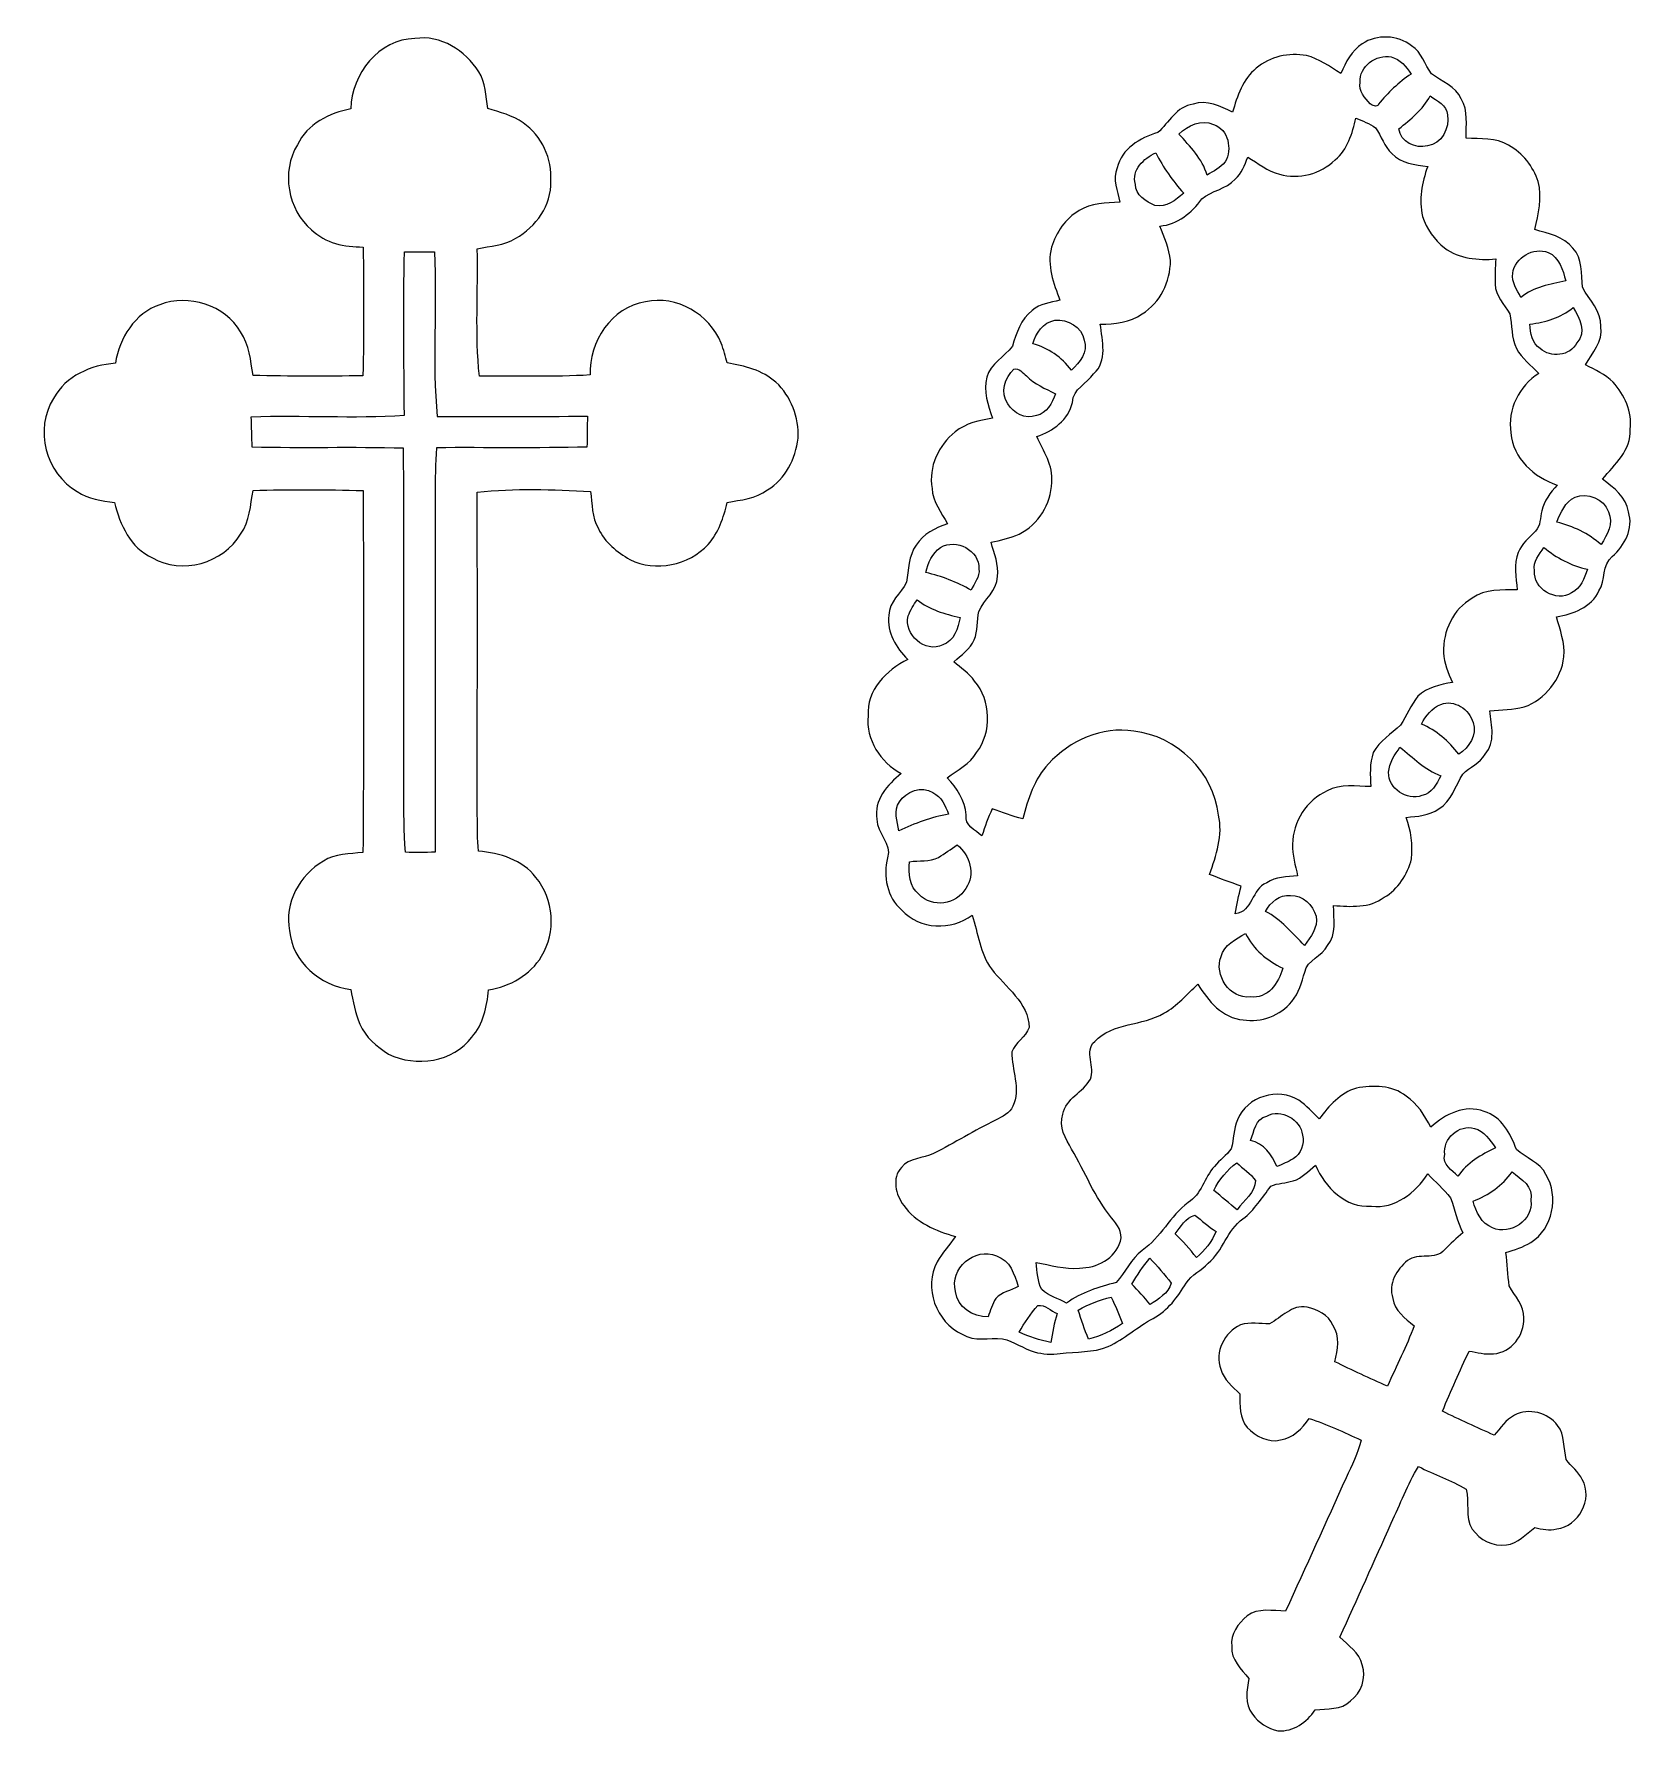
# Model space of a CAD drawing. Header units: centimetres. Extents: x -15.4 to 15.3, y -16.3 to 16.3.
import ezdxf

# ---------------------------------------------------------------- set-up
doc = ezdxf.new("R2010")
doc.units = ezdxf.units.CM
doc.header["$MEASUREMENT"] = 0
doc.layers.add('Layer 1', color=7, linetype='Continuous')

msp = doc.modelspace()

# ---------------------------------------------------------------- linework, layer by layer
at = {"layer": 'Layer 1', "color": 253, "lineweight": 9}
for points, knots in [([(-9.3471, 14.89439), (-9.33652, 15.56219), (-8.81053, 16.23212), (-8.11555, 16.24411), (-8.11555, 16.24411), (-7.61955, 16.32031), (-7.14471, 16.0134), (-6.8893, 15.607), (-6.8893, 15.607), (-6.75948, 15.39533), (-6.75172, 15.13886), (-6.7175, 14.90038), (-6.7175, 14.90038), (-6.48502, 14.82489), (-6.23807, 14.76986), (-6.03734, 14.6231), (-6.03734, 14.6231), (-5.67892, 14.37616), (-5.47148, 13.93166), (-5.505, 13.49739), (-5.505, 13.49739), (-5.48948, 13.0423), (-5.79004, 12.62073), (-6.1788, 12.4073), (-6.1788, 12.4073), (-6.40035, 12.26408), (-6.66846, 12.25984), (-6.91823, 12.2041), (-6.91823, 12.2041), (-6.89812, 11.38848), (-6.96409, 10.56863), (-6.87766, 9.75618), (-6.87766, 9.75618), (-6.16787, 9.76323), (-5.45667, 9.73783), (-4.74757, 9.77911), (-4.74757, 9.77911), (-4.77121, 10.41834), (-4.34153, 11.08262), (-3.6843, 11.18528), (-3.6843, 11.18528), (-3.08776, 11.31687), (-2.45277, 10.94786), (-2.23051, 10.38941), (-2.23051, 10.38941), (-2.18253, 10.26594), (-2.15325, 10.13683), (-2.11726, 10.00947), (-2.11726, 10.00947), (-1.78283, 9.96044), (-1.43887, 9.86801), (-1.17923, 9.63976), (-1.17923, 9.63976), (-0.88289, 9.36989), (-0.73861, 8.95925), (-0.75201, 8.56344), (-0.75201, 8.56344), (-0.80105, 8.17291), (-0.99367, 7.77498), (-1.34362, 7.57143), (-1.34362, 7.57143), (-1.56411, 7.39786), (-1.85162, 7.38234), (-2.11586, 7.32836), (-2.11586, 7.32836), (-2.18217, 7.03873), (-2.28483, 6.74981), (-2.47992, 6.52015), (-2.47992, 6.52015), (-2.85527, 6.12645), (-3.49169, 5.98251), (-3.98416, 6.23369), (-3.98416, 6.23369), (-4.23323, 6.3741), (-4.46923, 6.56425), (-4.59059, 6.82918), (-4.59059, 6.82918), (-4.71547, 7.04367), (-4.71053, 7.30155), (-4.74193, 7.54038), (-4.74193, 7.54038), (-5.46584, 7.57813), (-6.19785, 7.61094), (-6.91928, 7.52521), (-6.91928, 7.52521), (-6.91435, 5.45899), (-6.91823, 3.39277), (-6.91787, 1.32655), (-6.91787, 1.32655), (-6.91505, 1.09478), (-6.91682, 0.86159), (-6.89388, 0.63052), (-6.89388, 0.63052), (-6.48537, 0.59313), (-6.0511, 0.4626), (-5.79216, 0.12499), (-5.79216, 0.12499), (-5.44608, -0.29129), (-5.39634, -0.92911), (-5.68315, -1.38913), (-5.68315, -1.38913), (-5.89482, -1.7539), (-6.29381, -1.96733), (-6.69986, -2.03754), (-6.69986, -2.03754), (-6.73866, -2.35539), (-6.79581, -2.69899), (-7.0223, -2.94312), (-7.0223, -2.94312), (-7.38354, -3.42289), (-8.09933, -3.53014), (-8.62179, -3.26944), (-8.62179, -3.26944), (-8.84369, -3.12374), (-9.07229, -2.94805), (-9.17318, -2.69335), (-9.17318, -2.69335), (-9.26914, -2.48345), (-9.30124, -2.25238), (-9.35063, -2.02907), (-9.35063, -2.02907), (-9.93095, -1.95922), (-10.47811, -1.50378), (-10.52467, -0.89842), (-10.52467, -0.89842), (-10.63051, -0.3696), (-10.33169, 0.17826), (-9.8745, 0.43967), (-9.8745, 0.43967), (-9.65367, 0.5896), (-9.36827, 0.56667), (-9.11603, 0.60653), (-9.11603, 0.60653), (-9.09522, 2.92393), (-9.0998, 5.24168), (-9.11355, 7.55908), (-9.11355, 7.55908), (-9.81806, 7.57672), (-10.52326, 7.57778), (-11.22811, 7.56261), (-11.22811, 7.56261), (-11.27574, 7.27721), (-11.2902, 6.96535), (-11.46624, 6.72264), (-11.46624, 6.72264), (-11.79573, 6.16419), (-12.59618, 5.93066), (-13.16169, 6.26685), (-13.16169, 6.26685), (-13.58361, 6.45559), (-13.78646, 6.90609), (-13.88947, 7.32942), (-13.88947, 7.32942), (-14.13571, 7.36258), (-14.39429, 7.39539), (-14.6049, 7.53932), (-14.6049, 7.53932), (-15.21062, 7.8794), (-15.43746, 8.74265), (-15.05963, 9.33038), (-15.05963, 9.33038), (-14.82715, 9.76076), (-14.34243, 9.97208), (-13.87112, 10.00312), (-13.87112, 10.00312), (-13.80198, 10.48784), (-13.49577, 10.96585), (-13.01881, 11.13025), (-13.01881, 11.13025), (-12.46354, 11.33909), (-11.76575, 11.12919), (-11.46588, 10.60602), (-11.46588, 10.60602), (-11.29973, 10.35978), (-11.27292, 10.05569), (-11.22811, 9.77029), (-11.22811, 9.77029), (-10.52432, 9.7523), (-9.81982, 9.75053), (-9.11603, 9.7657), (-9.11603, 9.7657), (-9.09769, 10.58979), (-9.09839, 11.41423), (-9.1118, 12.23832), (-9.1118, 12.23832), (-9.46598, 12.23444), (-9.84098, 12.31417), (-10.10168, 12.57064), (-10.10168, 12.57064), (-10.56454, 12.95764), (-10.68977, 13.68718), (-10.37333, 14.20188), (-10.37333, 14.20188), (-10.18883, 14.60511), (-9.75915, 14.81078), (-9.3471, 14.89439), (-9.3471, 14.89439), (-9.3471, 14.89439), (-9.3471, 14.89439), (-9.3471, 14.89439)], [0, 0, 0, 0, 0.01960784, 0.01960784, 0.01960784, 0.01960784, 0.03921569, 0.03921569, 0.03921569, 0.03921569, 0.05882353, 0.05882353, 0.05882353, 0.05882353, 0.07843137, 0.07843137, 0.07843137, 0.07843137, 0.09803922, 0.09803922, 0.09803922, 0.09803922, 0.11764706, 0.11764706, 0.11764706, 0.11764706, 0.1372549, 0.1372549, 0.1372549, 0.1372549, 0.15686275, 0.15686275, 0.15686275, 0.15686275, 0.17647059, 0.17647059, 0.17647059, 0.17647059, 0.19607843, 0.19607843, 0.19607843, 0.19607843, 0.21568627, 0.21568627, 0.21568627, 0.21568627, 0.23529412, 0.23529412, 0.23529412, 0.23529412, 0.25490196, 0.25490196, 0.25490196, 0.25490196, 0.2745098, 0.2745098, 0.2745098, 0.2745098, 0.29411765, 0.29411765, 0.29411765, 0.29411765, 0.31372549, 0.31372549, 0.31372549, 0.31372549, 0.33333333, 0.33333333, 0.33333333, 0.33333333, 0.35294118, 0.35294118, 0.35294118, 0.35294118, 0.37254902, 0.37254902, 0.37254902, 0.37254902, 0.39215686, 0.39215686, 0.39215686, 0.39215686, 0.41176471, 0.41176471, 0.41176471, 0.41176471, 0.43137255, 0.43137255, 0.43137255, 0.43137255, 0.45098039, 0.45098039, 0.45098039, 0.45098039, 0.47058824, 0.47058824, 0.47058824, 0.47058824, 0.49019608, 0.49019608, 0.49019608, 0.49019608, 0.50980392, 0.50980392, 0.50980392, 0.50980392, 0.52941176, 0.52941176, 0.52941176, 0.52941176, 0.54901961, 0.54901961, 0.54901961, 0.54901961, 0.56862745, 0.56862745, 0.56862745, 0.56862745, 0.58823529, 0.58823529, 0.58823529, 0.58823529, 0.60784314, 0.60784314, 0.60784314, 0.60784314, 0.62745098, 0.62745098, 0.62745098, 0.62745098, 0.64705882, 0.64705882, 0.64705882, 0.64705882, 0.66666667, 0.66666667, 0.66666667, 0.66666667, 0.68627451, 0.68627451, 0.68627451, 0.68627451, 0.70588235, 0.70588235, 0.70588235, 0.70588235, 0.7254902, 0.7254902, 0.7254902, 0.7254902, 0.74509804, 0.74509804, 0.74509804, 0.74509804, 0.76470588, 0.76470588, 0.76470588, 0.76470588, 0.78431373, 0.78431373, 0.78431373, 0.78431373, 0.80392157, 0.80392157, 0.80392157, 0.80392157, 0.82352941, 0.82352941, 0.82352941, 0.82352941, 0.84313725, 0.84313725, 0.84313725, 0.84313725, 0.8627451, 0.8627451, 0.8627451, 0.8627451, 0.88235294, 0.88235294, 0.88235294, 0.88235294, 0.90196078, 0.90196078, 0.90196078, 0.90196078, 0.92156863, 0.92156863, 0.92156863, 0.92156863, 0.94117647, 0.94117647, 0.94117647, 0.94117647, 0.96078431, 0.96078431, 0.96078431, 0.96078431, 1, 1, 1, 1]), ([(10.08779, 16.14216), (10.37071, 16.33196), (10.769, 16.31361), (11.0357, 16.10194), (11.0357, 16.10194), (11.2322, 15.98271), (11.29041, 15.74458), (11.41741, 15.56713), (11.41741, 15.56713), (11.61249, 15.41332), (11.88343, 15.32724), (11.99138, 15.08418), (11.99138, 15.08418), (12.13355, 14.8577), (12.07675, 14.58041), (12.08486, 14.32712), (12.08486, 14.32712), (12.35827, 14.31654), (12.65778, 14.3437), (12.90119, 14.19377), (12.90119, 14.19377), (13.17389, 14.04596), (13.37356, 13.78631), (13.47022, 13.49386), (13.47022, 13.49386), (13.54678, 13.18871), (13.47304, 12.87403), (13.40602, 12.57381), (13.40602, 12.57381), (13.6639, 12.49373), (13.95706, 12.44505), (14.1345, 12.21892), (14.1345, 12.21892), (14.33206, 12.01995), (14.2869, 11.71551), (14.32324, 11.46362), (14.32324, 11.46362), (14.44812, 11.2195), (14.68872, 11.00713), (14.67249, 10.70938), (14.67249, 10.70938), (14.71764, 10.42222), (14.51198, 10.20244), (14.37721, 9.97525), (14.37721, 9.97525), (14.56031, 9.87401), (14.76104, 9.79393), (14.90814, 9.63976), (14.90814, 9.63976), (15.13357, 9.39776), (15.2775, 9.07179), (15.23764, 8.73489), (15.23764, 8.73489), (15.25916, 8.33872), (14.93884, 8.05791), (14.70777, 7.77886), (14.70777, 7.77886), (14.91661, 7.61305), (15.16779, 7.43596), (15.20307, 7.14844), (15.20307, 7.14844), (15.31137, 6.82989), (15.12651, 6.5011), (14.89368, 6.29084), (14.89368, 6.29084), (14.6933, 6.13245), (14.76915, 5.83153), (14.63792, 5.6315), (14.63792, 5.6315), (14.49116, 5.31188), (14.14368, 5.18841), (13.823, 5.1302), (13.823, 5.1302), (13.88932, 4.87973), (13.98598, 4.62855), (13.96482, 4.36432), (13.96482, 4.36432), (13.9119, 3.93605), (13.60745, 3.54658), (13.20141, 3.39983), (13.20141, 3.39983), (12.98409, 3.34479), (12.75902, 3.35397), (12.53889, 3.32398), (12.53889, 3.32398), (12.57346, 3.04635), (12.65213, 2.72355), (12.44964, 2.49107), (12.44964, 2.49107), (12.35121, 2.31856), (12.15648, 2.2466), (12.02242, 2.11007), (12.02242, 2.11007), (11.87567, 1.88641), (11.80476, 1.5869), (11.56099, 1.43979), (11.56099, 1.43979), (11.37684, 1.30997), (11.14965, 1.29974), (10.9341, 1.27787), (10.9341, 1.27787), (11.02759, 1.02387), (11.05863, 0.75047), (11.03676, 0.48059), (11.03676, 0.48059), (10.95315, 0.18532), (10.78347, -0.10502), (10.50759, -0.25777), (10.50759, -0.25777), (10.23243, -0.47261), (9.86554, -0.43346), (9.5378, -0.41758), (9.5378, -0.41758), (9.53393, -0.67511), (9.60272, -0.96791), (9.42104, -1.18205), (9.42104, -1.18205), (9.31943, -1.39301), (9.03228, -1.45581), (8.98253, -1.69464), (8.98253, -1.69464), (8.92715, -1.89184), (8.87212, -2.10209), (8.73417, -2.26014), (8.73417, -2.26014), (8.51157, -2.52931), (8.1468, -2.66795), (7.79967, -2.61256), (7.79967, -2.61256), (7.40456, -2.58258), (7.12234, -2.24814), (6.93149, -1.92853), (6.93149, -1.92853), (6.71523, -2.11585), (6.53391, -2.34904), (6.27638, -2.48345), (6.27638, -2.48345), (5.86469, -2.73321), (5.29424, -2.65596), (4.94817, -3.02602), (4.94817, -3.02602), (4.73544, -3.2144), (4.9651, -3.52802), (4.86315, -3.75204), (4.86315, -3.75204), (4.7231, -4.00639), (4.39184, -4.12034), (4.33645, -4.42655), (4.33645, -4.42655), (4.24544, -4.66926), (4.39008, -4.89468), (4.50367, -5.09965), (4.50367, -5.09965), (4.76331, -5.53603), (4.94535, -6.0204), (5.27167, -6.4148), (5.27167, -6.4148), (5.36868, -6.53969), (5.49709, -6.69526), (5.44171, -6.86459), (5.44171, -6.86459), (5.34152, -7.20044), (4.98521, -7.38388), (4.65325, -7.38071), (4.65325, -7.38071), (4.37032, -7.41211), (4.09798, -7.31932), (3.82246, -7.27346), (3.82246, -7.27346), (3.84468, -7.44879), (3.84503, -7.63682), (3.92829, -7.79593), (3.92829, -7.79593), (4.06023, -7.92293), (4.25179, -7.96209), (4.40701, -8.05381), (4.40701, -8.05381), (4.68958, -7.84496), (5.02437, -7.74795), (5.3588, -7.66046), (5.3588, -7.66046), (5.53625, -7.46326), (5.64385, -7.20538), (5.86045, -7.0431), (5.86045, -7.0431), (6.21394, -6.79404), (6.39738, -6.38129), (6.74169, -6.12411), (6.74169, -6.12411), (6.99957, -5.96572), (7.04931, -5.6401), (7.24863, -5.42985), (7.24863, -5.42985), (7.34388, -5.30602), (7.48323, -5.21959), (7.56825, -5.08801), (7.56825, -5.08801), (7.6254, -4.90632), (7.60776, -4.70524), (7.69066, -4.53026), (7.69066, -4.53026), (7.86458, -4.08929), (8.47701, -3.8995), (8.87247, -4.15844), (8.87247, -4.15844), (9.01392, -4.26356), (9.1367, -4.39127), (9.26123, -4.5165), (9.26123, -4.5165), (9.44714, -4.26674), (9.66515, -4.01309), (9.97631, -3.92419), (9.97631, -3.92419), (10.29592, -3.86351), (10.66282, -3.86316), (10.92916, -4.07836), (10.92916, -4.07836), (11.156, -4.21417), (11.27983, -4.45124), (11.40718, -4.67243), (11.40718, -4.67243), (11.67846, -4.42725), (12.06229, -4.23111), (12.42918, -4.37187), (12.42918, -4.37187), (12.7629, -4.46817), (12.93753, -4.79943), (13.05148, -5.10035), (13.05148, -5.10035), (13.22998, -5.2718), (13.50479, -5.34765), (13.61909, -5.58436), (13.61909, -5.58436), (13.87451, -6.00629), (13.75103, -6.62012), (13.33052, -6.88964), (13.33052, -6.88964), (13.18059, -6.97995), (13.01232, -7.0311), (12.84686, -7.08296), (12.84686, -7.08296), (12.88108, -7.29569), (12.88602, -7.51159), (12.91036, -7.72572), (12.91036, -7.72572), (13.02114, -7.92081), (13.20705, -8.09544), (13.19118, -8.34062), (13.19118, -8.34062), (13.21446, -8.662), (12.94917, -9.01231), (12.61297, -9.02712), (12.61297, -9.02712), (12.45246, -9.04406), (12.29653, -9.00737), (12.14131, -8.97562), (12.14131, -8.97562), (11.96668, -9.35944), (11.78465, -9.74009), (11.63049, -10.13273), (11.63049, -10.13273), (11.95681, -10.29606), (12.29159, -10.44247), (12.6232, -10.59451), (12.6232, -10.59451), (12.74668, -10.4594), (12.84475, -10.29218), (13.01514, -10.20999), (13.01514, -10.20999), (13.28678, -10.06111), (13.66213, -10.15848), (13.84311, -10.40542), (13.84311, -10.40542), (13.98598, -10.59451), (13.95353, -10.84252), (14.00927, -11.05983), (14.00927, -11.05983), (14.10028, -11.19706), (14.24986, -11.28913), (14.31689, -11.44577), (14.31689, -11.44577), (14.53032, -11.81512), (14.24633, -12.34852), (13.82582, -12.39333), (13.82582, -12.39333), (13.68471, -12.43284), (13.54431, -12.39544), (13.40637, -12.36863), (13.40637, -12.36863), (13.23316, -12.48752), (13.08076, -12.6826), (12.85851, -12.69777), (12.85851, -12.69777), (12.6038, -12.74152), (12.34416, -12.60358), (12.2034, -12.3965), (12.2034, -12.3965), (12.05558, -12.1672), (12.15577, -11.8758), (12.08239, -11.63239), (12.08239, -11.63239), (11.79594, -11.45317), (11.46786, -11.3484), (11.16764, -11.19318), (11.16764, -11.19318), (10.95844, -11.53855), (10.8198, -11.91884), (10.64624, -12.2822), (10.64624, -12.2822), (10.31886, -13.0128), (9.99007, -13.74305), (9.65952, -14.47225), (9.65952, -14.47225), (9.81227, -14.63699), (10.03733, -14.76999), (10.08673, -15.00706), (10.08673, -15.00706), (10.17563, -15.25471), (10.06627, -15.54293), (9.86272, -15.69956), (9.86272, -15.69956), (9.68527, -15.87771), (9.40975, -15.83714), (9.18396, -15.87207), (9.18396, -15.87207), (9.02133, -16.10702), (8.77193, -16.29681), (8.46889, -16.27106), (8.46889, -16.27106), (8.27592, -16.2259), (8.0886, -16.12007), (7.97924, -15.95074), (7.97924, -15.95074), (7.8219, -15.75989), (7.87093, -15.49213), (7.90833, -15.26705), (7.90833, -15.26705), (7.76298, -15.08855), (7.56402, -14.90475), (7.5806, -14.65322), (7.5806, -14.65322), (7.55026, -14.41792), (7.70407, -14.20731), (7.87517, -14.06514), (7.87517, -14.06514), (8.08472, -13.90639), (8.37082, -13.96672), (8.61353, -13.97624), (8.61353, -13.97624), (9.00653, -13.12393), (9.39246, -12.26844), (9.77629, -11.4119), (9.77629, -11.4119), (9.88882, -11.17695), (10.00841, -10.94235), (10.06591, -10.68624), (10.06591, -10.68624), (9.73607, -10.54054), (9.41293, -10.37544), (9.06614, -10.27349), (9.06614, -10.27349), (8.93738, -10.46363), (8.7557, -10.65025), (8.51899, -10.68518), (8.51899, -10.68518), (8.27733, -10.74444), (8.04027, -10.61004), (7.87693, -10.44423), (7.87693, -10.44423), (7.72559, -10.26502), (7.73935, -10.01843), (7.73794, -9.79794), (7.73794, -9.79794), (7.59506, -9.66036), (7.42679, -9.52807), (7.37352, -9.32628), (7.37352, -9.32628), (7.24687, -8.99714), (7.43596, -8.61155), (7.74923, -8.47538), (7.74923, -8.47538), (7.93232, -8.408), (8.12211, -8.45915), (8.30838, -8.45104), (8.30838, -8.45104), (8.54121, -8.33074), (8.73242, -8.07921), (9.02699, -8.13001), (9.02699, -8.13001), (9.2256, -8.18116), (9.43833, -8.27712), (9.52476, -8.47891), (9.52476, -8.47891), (9.66798, -8.68669), (9.62353, -8.9541), (9.56003, -9.18199), (9.56003, -9.18199), (9.89657, -9.3418), (10.23172, -9.50443), (10.57498, -9.65013), (10.57498, -9.65013), (10.74254, -9.26172), (10.9401, -8.88601), (11.0858, -8.48843), (11.0858, -8.48843), (10.90694, -8.35437), (10.71115, -8.1988), (10.67375, -7.9635), (10.67375, -7.9635), (10.58803, -7.68692), (10.74643, -7.40399), (10.96056, -7.23783), (10.96056, -7.23783), (11.16623, -7.07908), (11.49361, -7.23924), (11.66894, -7.0304), (11.66894, -7.0304), (11.77971, -6.91398), (11.90177, -6.80886), (12.02313, -6.70373), (12.02313, -6.70373), (11.90777, -6.49312), (11.86861, -6.25394), (11.78465, -6.03204), (11.78465, -6.03204), (11.65271, -5.86553), (11.49114, -5.72477), (11.34721, -5.56919), (11.34721, -5.56919), (11.11367, -5.93255), (10.72385, -6.25005), (10.26347, -6.19079), (10.26347, -6.19079), (9.76852, -6.23347), (9.37553, -5.82778), (9.18926, -5.40656), (9.18926, -5.40656), (9.05309, -5.51487), (8.93244, -5.65704), (8.75923, -5.70607), (8.75923, -5.70607), (8.61953, -5.75229), (8.46431, -5.74382), (8.33272, -5.81049), (8.33272, -5.81049), (8.16092, -6.02357), (8.02192, -6.26946), (7.79579, -6.4342), (7.79579, -6.4342), (7.49523, -6.65152), (7.41126, -7.05051), (7.1301, -7.28722), (7.1301, -7.28722), (6.99746, -7.42516), (6.81013, -7.507), (6.70571, -7.67281), (6.70571, -7.67281), (6.54237, -7.93457), (6.35187, -8.20021), (6.07247, -8.34767), (6.07247, -8.34767), (5.76908, -8.50536), (5.51685, -8.74631), (5.2057, -8.88989), (5.2057, -8.88989), (4.91501, -9.01125), (4.59186, -8.98232), (4.28601, -9.02254), (4.28601, -9.02254), (4.11914, -9.04688), (3.94804, -9.03559), (3.78506, -8.9929), (3.78506, -8.9929), (3.57551, -8.92587), (3.39136, -8.79429), (3.17793, -8.7382), (3.17793, -8.7382), (2.91723, -8.71315), (2.6336, -8.80487), (2.39829, -8.65282), (2.39829, -8.65282), (1.90158, -8.4207), (1.64899, -7.75183), (1.92098, -7.26147), (1.92098, -7.26147), (2.01764, -7.08543), (2.15629, -6.93832), (2.27165, -6.77534), (2.27165, -6.77534), (1.89946, -6.66563), (1.50612, -6.50935), (1.27822, -6.17738), (1.27822, -6.17738), (1.11983, -5.97877), (1.0461, -5.65104), (1.2313, -5.44713), (1.2313, -5.44713), (1.37876, -5.25416), (1.65111, -5.28521), (1.85219, -5.18114), (1.85219, -5.18114), (2.25224, -4.97441), (2.63677, -4.73699), (3.04211, -4.53944), (3.04211, -4.53944), (3.16735, -4.47382), (3.31375, -4.41102), (3.37231, -4.27168), (3.37231, -4.27168), (3.53247, -3.94112), (3.34726, -3.57141), (3.35679, -3.22887), (3.35679, -3.22887), (3.42593, -3.0486), (3.61573, -2.94029), (3.68664, -2.76108), (3.68664, -2.76108), (3.67958, -2.27989), (3.22697, -1.98391), (2.96274, -1.63466), (2.96274, -1.63466), (2.73978, -1.33445), (2.70591, -0.94498), (2.59161, -0.59891), (2.59161, -0.59891), (2.19262, -0.903), (1.58408, -0.88219), (1.23801, -0.50225), (1.23801, -0.50225), (0.95261, -0.25848), (0.87994, 0.15039), (0.96637, 0.50282), (0.96637, 0.50282), (1.05915, 0.77481), (0.75752, 0.97307), (0.75999, 1.24224), (0.75999, 1.24224), (0.69614, 1.60525), (0.96601, 1.90828), (1.22601, 2.12066), (1.22601, 2.12066), (0.83302, 2.33761), (0.54339, 2.77083), (0.59136, 3.23155), (0.59136, 3.23155), (0.56208, 3.71944), (0.94238, 4.11173), (1.35266, 4.31282), (1.35266, 4.31282), (1.13358, 4.54001), (0.94767, 4.82823), (0.99177, 5.1616), (0.99177, 5.1616), (0.996, 5.42124), (1.21966, 5.58317), (1.33114, 5.79519), (1.33114, 5.79519), (1.3763, 6.03543), (1.36289, 6.30425), (1.51811, 6.51027), (1.51811, 6.51027), (1.6504, 6.72899), (1.88571, 6.84188), (2.11889, 6.91843), (2.11889, 6.91843), (1.99789, 7.13574), (1.83385, 7.34177), (1.82115, 7.60071), (1.82115, 7.60071), (1.74706, 8.01204), (1.94921, 8.43114), (2.26565, 8.68797), (2.26565, 8.68797), (2.47132, 8.85307), (2.73061, 8.90422), (2.9832, 8.94655), (2.9832, 8.94655), (2.8943, 9.19738), (2.80928, 9.47113), (2.87172, 9.73748), (2.87172, 9.73748), (2.94933, 9.99536), (3.21003, 10.12765), (3.3642, 10.33121), (3.3642, 10.33121), (3.43793, 10.58309), (3.52895, 10.84979), (3.74661, 11.01736), (3.74661, 11.01736), (3.89054, 11.15283), (4.0948, 11.16694), (4.27719, 11.21562), (4.27719, 11.21562), (4.15618, 11.53876), (4.02495, 11.88449), (4.11561, 12.23268), (4.11561, 12.23268), (4.20557, 12.51808), (4.38655, 12.78689), (4.65007, 12.93788), (4.65007, 12.93788), (4.87726, 13.09063), (5.16513, 13.0737), (5.42724, 13.10016), (5.42724, 13.10016), (5.39161, 13.31782), (5.28401, 13.53654), (5.37856, 13.75703), (5.37856, 13.75703), (5.46358, 14.12745), (5.81741, 14.33629), (6.15784, 14.43613), (6.15784, 14.43613), (6.37233, 14.62769), (6.51874, 14.94519), (6.83976, 14.98188), (6.83976, 14.98188), (7.10153, 15.07113), (7.36399, 14.94413), (7.59577, 14.83053), (7.59577, 14.83053), (7.68537, 15.1371), (7.79085, 15.46553), (8.05085, 15.67332), (8.05085, 15.67332), (8.31402, 15.8991), (8.67843, 15.97636), (9.0164, 15.91779), (9.0164, 15.91779), (9.25911, 15.85747), (9.46443, 15.70507), (9.67397, 15.57454), (9.67397, 15.57454), (9.77452, 15.78656), (9.87894, 16.01587), (10.08779, 16.14216), (10.08779, 16.14216), (10.08779, 16.14216), (10.08779, 16.14216), (10.08779, 16.14216)], [0, 0, 0, 0, 0.00621118, 0.00621118, 0.00621118, 0.00621118, 0.01242236, 0.01242236, 0.01242236, 0.01242236, 0.01863354, 0.01863354, 0.01863354, 0.01863354, 0.02484472, 0.02484472, 0.02484472, 0.02484472, 0.0310559, 0.0310559, 0.0310559, 0.0310559, 0.03726708, 0.03726708, 0.03726708, 0.03726708, 0.04347826, 0.04347826, 0.04347826, 0.04347826, 0.04968944, 0.04968944, 0.04968944, 0.04968944, 0.05590062, 0.05590062, 0.05590062, 0.05590062, 0.0621118, 0.0621118, 0.0621118, 0.0621118, 0.06832298, 0.06832298, 0.06832298, 0.06832298, 0.07453416, 0.07453416, 0.07453416, 0.07453416, 0.08074534, 0.08074534, 0.08074534, 0.08074534, 0.08695652, 0.08695652, 0.08695652, 0.08695652, 0.0931677, 0.0931677, 0.0931677, 0.0931677, 0.09937888, 0.09937888, 0.09937888, 0.09937888, 0.10559006, 0.10559006, 0.10559006, 0.10559006, 0.11180124, 0.11180124, 0.11180124, 0.11180124, 0.11801242, 0.11801242, 0.11801242, 0.11801242, 0.1242236, 0.1242236, 0.1242236, 0.1242236, 0.13043478, 0.13043478, 0.13043478, 0.13043478, 0.13664596, 0.13664596, 0.13664596, 0.13664596, 0.14285714, 0.14285714, 0.14285714, 0.14285714, 0.14906832, 0.14906832, 0.14906832, 0.14906832, 0.1552795, 0.1552795, 0.1552795, 0.1552795, 0.16149068, 0.16149068, 0.16149068, 0.16149068, 0.16770186, 0.16770186, 0.16770186, 0.16770186, 0.17391304, 0.17391304, 0.17391304, 0.17391304, 0.18012422, 0.18012422, 0.18012422, 0.18012422, 0.1863354, 0.1863354, 0.1863354, 0.1863354, 0.19254658, 0.19254658, 0.19254658, 0.19254658, 0.19875776, 0.19875776, 0.19875776, 0.19875776, 0.20496894, 0.20496894, 0.20496894, 0.20496894, 0.21118012, 0.21118012, 0.21118012, 0.21118012, 0.2173913, 0.2173913, 0.2173913, 0.2173913, 0.22360248, 0.22360248, 0.22360248, 0.22360248, 0.22981366, 0.22981366, 0.22981366, 0.22981366, 0.23602484, 0.23602484, 0.23602484, 0.23602484, 0.24223602, 0.24223602, 0.24223602, 0.24223602, 0.2484472, 0.2484472, 0.2484472, 0.2484472, 0.25465839, 0.25465839, 0.25465839, 0.25465839, 0.26086957, 0.26086957, 0.26086957, 0.26086957, 0.26708075, 0.26708075, 0.26708075, 0.26708075, 0.27329193, 0.27329193, 0.27329193, 0.27329193, 0.27950311, 0.27950311, 0.27950311, 0.27950311, 0.28571429, 0.28571429, 0.28571429, 0.28571429, 0.29192547, 0.29192547, 0.29192547, 0.29192547, 0.29813665, 0.29813665, 0.29813665, 0.29813665, 0.30434783, 0.30434783, 0.30434783, 0.30434783, 0.31055901, 0.31055901, 0.31055901, 0.31055901, 0.31677019, 0.31677019, 0.31677019, 0.31677019, 0.32298137, 0.32298137, 0.32298137, 0.32298137, 0.32919255, 0.32919255, 0.32919255, 0.32919255, 0.33540373, 0.33540373, 0.33540373, 0.33540373, 0.34161491, 0.34161491, 0.34161491, 0.34161491, 0.34782609, 0.34782609, 0.34782609, 0.34782609, 0.35403727, 0.35403727, 0.35403727, 0.35403727, 0.36024845, 0.36024845, 0.36024845, 0.36024845, 0.36645963, 0.36645963, 0.36645963, 0.36645963, 0.37267081, 0.37267081, 0.37267081, 0.37267081, 0.37888199, 0.37888199, 0.37888199, 0.37888199, 0.38509317, 0.38509317, 0.38509317, 0.38509317, 0.39130435, 0.39130435, 0.39130435, 0.39130435, 0.39751553, 0.39751553, 0.39751553, 0.39751553, 0.40372671, 0.40372671, 0.40372671, 0.40372671, 0.40993789, 0.40993789, 0.40993789, 0.40993789, 0.41614907, 0.41614907, 0.41614907, 0.41614907, 0.42236025, 0.42236025, 0.42236025, 0.42236025, 0.42857143, 0.42857143, 0.42857143, 0.42857143, 0.43478261, 0.43478261, 0.43478261, 0.43478261, 0.44099379, 0.44099379, 0.44099379, 0.44099379, 0.44720497, 0.44720497, 0.44720497, 0.44720497, 0.45341615, 0.45341615, 0.45341615, 0.45341615, 0.45962733, 0.45962733, 0.45962733, 0.45962733, 0.46583851, 0.46583851, 0.46583851, 0.46583851, 0.47204969, 0.47204969, 0.47204969, 0.47204969, 0.47826087, 0.47826087, 0.47826087, 0.47826087, 0.48447205, 0.48447205, 0.48447205, 0.48447205, 0.49068323, 0.49068323, 0.49068323, 0.49068323, 0.49689441, 0.49689441, 0.49689441, 0.49689441, 0.50310559, 0.50310559, 0.50310559, 0.50310559, 0.50931677, 0.50931677, 0.50931677, 0.50931677, 0.51552795, 0.51552795, 0.51552795, 0.51552795, 0.52173913, 0.52173913, 0.52173913, 0.52173913, 0.52795031, 0.52795031, 0.52795031, 0.52795031, 0.53416149, 0.53416149, 0.53416149, 0.53416149, 0.54037267, 0.54037267, 0.54037267, 0.54037267, 0.54658385, 0.54658385, 0.54658385, 0.54658385, 0.55279503, 0.55279503, 0.55279503, 0.55279503, 0.55900621, 0.55900621, 0.55900621, 0.55900621, 0.56521739, 0.56521739, 0.56521739, 0.56521739, 0.57142857, 0.57142857, 0.57142857, 0.57142857, 0.57763975, 0.57763975, 0.57763975, 0.57763975, 0.58385093, 0.58385093, 0.58385093, 0.58385093, 0.59006211, 0.59006211, 0.59006211, 0.59006211, 0.59627329, 0.59627329, 0.59627329, 0.59627329, 0.60248447, 0.60248447, 0.60248447, 0.60248447, 0.60869565, 0.60869565, 0.60869565, 0.60869565, 0.61490683, 0.61490683, 0.61490683, 0.61490683, 0.62111801, 0.62111801, 0.62111801, 0.62111801, 0.62732919, 0.62732919, 0.62732919, 0.62732919, 0.63354037, 0.63354037, 0.63354037, 0.63354037, 0.63975155, 0.63975155, 0.63975155, 0.63975155, 0.64596273, 0.64596273, 0.64596273, 0.64596273, 0.65217391, 0.65217391, 0.65217391, 0.65217391, 0.65838509, 0.65838509, 0.65838509, 0.65838509, 0.66459627, 0.66459627, 0.66459627, 0.66459627, 0.67080745, 0.67080745, 0.67080745, 0.67080745, 0.67701863, 0.67701863, 0.67701863, 0.67701863, 0.68322981, 0.68322981, 0.68322981, 0.68322981, 0.68944099, 0.68944099, 0.68944099, 0.68944099, 0.69565217, 0.69565217, 0.69565217, 0.69565217, 0.70186335, 0.70186335, 0.70186335, 0.70186335, 0.70807453, 0.70807453, 0.70807453, 0.70807453, 0.71428571, 0.71428571, 0.71428571, 0.71428571, 0.72049689, 0.72049689, 0.72049689, 0.72049689, 0.72670807, 0.72670807, 0.72670807, 0.72670807, 0.73291925, 0.73291925, 0.73291925, 0.73291925, 0.73913043, 0.73913043, 0.73913043, 0.73913043, 0.74534161, 0.74534161, 0.74534161, 0.74534161, 0.7515528, 0.7515528, 0.7515528, 0.7515528, 0.75776398, 0.75776398, 0.75776398, 0.75776398, 0.76397516, 0.76397516, 0.76397516, 0.76397516, 0.77018634, 0.77018634, 0.77018634, 0.77018634, 0.77639752, 0.77639752, 0.77639752, 0.77639752, 0.7826087, 0.7826087, 0.7826087, 0.7826087, 0.78881988, 0.78881988, 0.78881988, 0.78881988, 0.79503106, 0.79503106, 0.79503106, 0.79503106, 0.80124224, 0.80124224, 0.80124224, 0.80124224, 0.80745342, 0.80745342, 0.80745342, 0.80745342, 0.8136646, 0.8136646, 0.8136646, 0.8136646, 0.81987578, 0.81987578, 0.81987578, 0.81987578, 0.82608696, 0.82608696, 0.82608696, 0.82608696, 0.83229814, 0.83229814, 0.83229814, 0.83229814, 0.83850932, 0.83850932, 0.83850932, 0.83850932, 0.8447205, 0.8447205, 0.8447205, 0.8447205, 0.85093168, 0.85093168, 0.85093168, 0.85093168, 0.85714286, 0.85714286, 0.85714286, 0.85714286, 0.86335404, 0.86335404, 0.86335404, 0.86335404, 0.86956522, 0.86956522, 0.86956522, 0.86956522, 0.8757764, 0.8757764, 0.8757764, 0.8757764, 0.88198758, 0.88198758, 0.88198758, 0.88198758, 0.88819876, 0.88819876, 0.88819876, 0.88819876, 0.89440994, 0.89440994, 0.89440994, 0.89440994, 0.90062112, 0.90062112, 0.90062112, 0.90062112, 0.9068323, 0.9068323, 0.9068323, 0.9068323, 0.91304348, 0.91304348, 0.91304348, 0.91304348, 0.91925466, 0.91925466, 0.91925466, 0.91925466, 0.92546584, 0.92546584, 0.92546584, 0.92546584, 0.93167702, 0.93167702, 0.93167702, 0.93167702, 0.9378882, 0.9378882, 0.9378882, 0.9378882, 0.94409938, 0.94409938, 0.94409938, 0.94409938, 0.95031056, 0.95031056, 0.95031056, 0.95031056, 0.95652174, 0.95652174, 0.95652174, 0.95652174, 0.96273292, 0.96273292, 0.96273292, 0.96273292, 0.9689441, 0.9689441, 0.9689441, 0.9689441, 0.97515528, 0.97515528, 0.97515528, 0.97515528, 0.98136646, 0.98136646, 0.98136646, 0.98136646, 0.98757764, 0.98757764, 0.98757764, 0.98757764, 1, 1, 1, 1]), ([(10.05075, 15.40239), (10.01582, 15.2327), (10.13894, 15.10394), (10.23736, 14.98787), (10.23736, 14.98787), (10.28676, 14.96353), (10.364, 14.91167), (10.40106, 14.98011), (10.40106, 14.98011), (10.57956, 15.20483), (10.78876, 15.40239), (11.02829, 15.56078), (11.02829, 15.56078), (10.93728, 15.70542), (10.81663, 15.84301), (10.64588, 15.89239), (10.64588, 15.89239), (10.36225, 15.94849), (10.01794, 15.70683), (10.05075, 15.40239), (10.05075, 15.40239), (10.05075, 15.40239), (10.05075, 15.40239), (10.05075, 15.40239)], [0, 0, 0, 0, 0.14285714, 0.14285714, 0.14285714, 0.14285714, 0.28571429, 0.28571429, 0.28571429, 0.28571429, 0.42857143, 0.42857143, 0.42857143, 0.42857143, 0.57142857, 0.57142857, 0.57142857, 0.57142857, 0.71428571, 0.71428571, 0.71428571, 0.71428571, 1, 1, 1, 1]), ([(11.39413, 15.14309), (11.25372, 14.87886), (11.02089, 14.69119), (10.79158, 14.50915), (10.79158, 14.50915), (10.82016, 14.2615), (11.11437, 14.11969), (11.34156, 14.18354), (11.34156, 14.18354), (11.61461, 14.21458), (11.77371, 14.52503), (11.72468, 14.77973), (11.72468, 14.77973), (11.71762, 14.96635), (11.52042, 15.04326), (11.39413, 15.14309), (11.39413, 15.14309), (11.39413, 15.14309), (11.39413, 15.14309), (11.39413, 15.14309)], [0, 0, 0, 0, 0.16666667, 0.16666667, 0.16666667, 0.16666667, 0.33333333, 0.33333333, 0.33333333, 0.33333333, 0.5, 0.5, 0.5, 0.5, 0.66666667, 0.66666667, 0.66666667, 0.66666667, 1, 1, 1, 1]), ([(9.96714, 14.71659), (9.89835, 14.42554), (9.80557, 14.11087), (9.56708, 13.91084), (9.56708, 13.91084), (9.28663, 13.64732), (8.87388, 13.52349), (8.49888, 13.64061), (8.49888, 13.64061), (8.26816, 13.69177), (8.08824, 13.85158), (7.88822, 13.96693), (7.88822, 13.96693), (7.83001, 13.81348), (7.77357, 13.65014), (7.6448, 13.53972), (7.6448, 13.53972), (7.473, 13.34922), (7.19325, 13.32276), (7.00451, 13.16084), (7.00451, 13.16084), (6.81013, 12.8959), (6.54096, 12.67048), (6.20124, 12.64084), (6.20124, 12.64084), (6.28273, 12.42459), (6.37904, 12.20939), (6.40232, 11.97621), (6.40232, 11.97621), (6.40408, 11.57404), (6.20406, 11.16658), (5.85728, 10.95315), (5.85728, 10.95315), (5.62444, 10.78911), (5.33164, 10.75313), (5.05436, 10.75877), (5.05436, 10.75877), (5.0914, 10.43669), (5.20005, 10.04757), (4.9263, 9.80169), (4.9263, 9.80169), (4.79542, 9.61119), (4.53154, 9.51523), (4.5206, 9.25347), (4.5206, 9.25347), (4.44123, 8.91516), (4.14736, 8.70208), (3.83163, 8.59483), (3.83163, 8.59483), (3.96851, 8.31684), (4.15195, 8.03744), (4.12055, 7.71359), (4.12055, 7.71359), (4.11244, 7.3019), (3.86126, 6.90538), (3.49473, 6.71982), (3.49473, 6.71982), (3.32292, 6.64221), (3.13771, 6.60446), (2.95498, 6.56425), (2.95498, 6.56425), (3.01706, 6.35081), (3.10843, 6.13491), (3.07704, 5.90773), (3.07704, 5.90773), (3.07104, 5.63326), (2.82445, 5.46605), (2.7172, 5.23568), (2.7172, 5.23568), (2.68334, 5.05471), (2.70486, 4.86245), (2.62971, 4.69029), (2.62971, 4.69029), (2.55387, 4.50896), (2.38418, 4.39466), (2.24025, 4.27013), (2.24025, 4.27013), (2.37395, 4.14701), (2.53058, 4.04718), (2.63853, 3.89795), (2.63853, 3.89795), (2.95498, 3.51942), (2.97791, 2.9204), (2.6784, 2.526), (2.6784, 2.526), (2.55281, 2.29951), (2.30833, 2.19156), (2.11254, 2.03705), (2.11254, 2.03705), (2.30163, 1.84196), (2.45756, 1.60595), (2.47379, 1.32655), (2.47379, 1.32655), (2.44733, 1.11665), (2.65159, 1.03763), (2.77859, 0.92403), (2.77859, 0.92403), (2.84244, 1.09795), (2.89077, 1.27858), (2.97932, 1.44262), (2.97932, 1.44262), (3.17088, 1.36748), (3.36631, 1.30327), (3.56458, 1.24894), (3.56458, 1.24894), (3.66582, 1.62571), (3.7833, 2.01835), (4.06023, 2.30798), (4.06023, 2.30798), (4.46733, 2.75495), (5.08716, 3.03506), (5.69712, 2.9331), (5.69712, 2.9331), (6.52509, 2.84985), (7.22958, 2.14394), (7.32836, 1.32197), (7.32836, 1.32197), (7.41162, 0.93673), (7.28568, 0.54409), (7.15479, 0.18355), (7.15479, 0.18355), (7.35306, 0.09748), (7.55873, 0.03292), (7.76051, -0.04505), (7.76051, -0.04505), (7.71889, -0.22108), (7.67303, -0.39747), (7.64586, -0.57668), (7.64586, -0.57668), (7.98735, -0.53541), (7.95807, -0.09267), (8.25158, 0.02198), (8.25158, 0.02198), (8.42373, 0.14581), (8.64458, 0.13028), (8.84495, 0.15745), (8.84495, 0.15745), (8.80579, 0.35747), (8.74299, 0.55538), (8.75006, 0.7614), (8.75006, 0.7614), (8.75076, 1.19215), (9.02205, 1.61089), (9.41468, 1.78869), (9.41468, 1.78869), (9.67256, 1.92522), (9.97277, 1.87371), (10.25254, 1.87054), (10.25254, 1.87054), (10.23877, 2.08855), (10.22854, 2.31363), (10.30016, 2.52353), (10.30016, 2.52353), (10.42152, 2.74966), (10.64518, 2.88195), (10.82651, 3.05234), (10.82651, 3.05234), (10.94504, 3.23191), (11.02371, 3.43687), (11.15671, 3.60797), (11.15671, 3.60797), (11.33944, 3.77483), (11.58498, 3.82704), (11.81993, 3.8722), (11.81993, 3.8722), (11.74196, 4.05494), (11.65871, 4.23979), (11.6513, 4.44264), (11.6513, 4.44264), (11.63507, 4.85363), (11.83298, 5.28719), (12.2034, 5.48827), (12.2034, 5.48827), (12.45034, 5.67419), (12.77419, 5.64738), (13.06594, 5.6509), (13.06594, 5.6509), (13.04724, 5.88691), (12.98798, 6.14232), (13.08711, 6.36881), (13.08711, 6.36881), (13.15308, 6.53708), (13.29913, 6.65173), (13.41907, 6.78014), (13.41907, 6.78014), (13.51961, 6.88069), (13.50127, 7.0412), (13.54113, 7.16608), (13.54113, 7.16608), (13.57711, 7.36117), (13.70658, 7.51851), (13.83358, 7.66385), (13.83358, 7.66385), (13.3912, 7.81202), (12.98021, 8.17503), (12.94564, 8.66504), (12.94564, 8.66504), (12.87085, 9.11871), (13.10474, 9.56533), (13.48116, 9.80945), (13.48116, 9.80945), (13.33017, 9.96114), (13.15696, 10.09802), (13.05042, 10.28711), (13.05042, 10.28711), (12.94952, 10.49489), (12.97175, 10.73478), (12.92553, 10.95492), (12.92553, 10.95492), (12.81794, 11.1373), (12.64543, 11.29711), (12.64225, 11.52536), (12.64225, 11.52536), (12.63696, 11.68693), (12.64578, 11.84815), (12.65566, 12.00937), (12.65566, 12.00937), (12.31558, 11.97903), (11.9501, 12.01219), (11.66682, 12.22068), (11.66682, 12.22068), (11.47385, 12.37696), (11.32392, 12.58969), (11.24878, 12.8264), (11.24878, 12.8264), (11.16941, 13.14673), (11.23608, 13.47798), (11.34579, 13.78208), (11.34579, 13.78208), (11.10591, 13.82547), (10.83074, 13.84064), (10.65717, 14.03255), (10.65717, 14.03255), (10.5143, 14.17366), (10.45609, 14.36981), (10.34038, 14.52856), (10.34038, 14.52856), (10.22643, 14.60969), (10.09519, 14.66261), (9.96714, 14.71659), (9.96714, 14.71659), (9.96714, 14.71659), (9.96714, 14.71659), (9.96714, 14.71659)], [0, 0, 0, 0, 0.01612903, 0.01612903, 0.01612903, 0.01612903, 0.03225806, 0.03225806, 0.03225806, 0.03225806, 0.0483871, 0.0483871, 0.0483871, 0.0483871, 0.06451613, 0.06451613, 0.06451613, 0.06451613, 0.08064516, 0.08064516, 0.08064516, 0.08064516, 0.09677419, 0.09677419, 0.09677419, 0.09677419, 0.11290323, 0.11290323, 0.11290323, 0.11290323, 0.12903226, 0.12903226, 0.12903226, 0.12903226, 0.14516129, 0.14516129, 0.14516129, 0.14516129, 0.16129032, 0.16129032, 0.16129032, 0.16129032, 0.17741935, 0.17741935, 0.17741935, 0.17741935, 0.19354839, 0.19354839, 0.19354839, 0.19354839, 0.20967742, 0.20967742, 0.20967742, 0.20967742, 0.22580645, 0.22580645, 0.22580645, 0.22580645, 0.24193548, 0.24193548, 0.24193548, 0.24193548, 0.25806452, 0.25806452, 0.25806452, 0.25806452, 0.27419355, 0.27419355, 0.27419355, 0.27419355, 0.29032258, 0.29032258, 0.29032258, 0.29032258, 0.30645161, 0.30645161, 0.30645161, 0.30645161, 0.32258065, 0.32258065, 0.32258065, 0.32258065, 0.33870968, 0.33870968, 0.33870968, 0.33870968, 0.35483871, 0.35483871, 0.35483871, 0.35483871, 0.37096774, 0.37096774, 0.37096774, 0.37096774, 0.38709677, 0.38709677, 0.38709677, 0.38709677, 0.40322581, 0.40322581, 0.40322581, 0.40322581, 0.41935484, 0.41935484, 0.41935484, 0.41935484, 0.43548387, 0.43548387, 0.43548387, 0.43548387, 0.4516129, 0.4516129, 0.4516129, 0.4516129, 0.46774194, 0.46774194, 0.46774194, 0.46774194, 0.48387097, 0.48387097, 0.48387097, 0.48387097, 0.5, 0.5, 0.5, 0.5, 0.51612903, 0.51612903, 0.51612903, 0.51612903, 0.53225806, 0.53225806, 0.53225806, 0.53225806, 0.5483871, 0.5483871, 0.5483871, 0.5483871, 0.56451613, 0.56451613, 0.56451613, 0.56451613, 0.58064516, 0.58064516, 0.58064516, 0.58064516, 0.59677419, 0.59677419, 0.59677419, 0.59677419, 0.61290323, 0.61290323, 0.61290323, 0.61290323, 0.62903226, 0.62903226, 0.62903226, 0.62903226, 0.64516129, 0.64516129, 0.64516129, 0.64516129, 0.66129032, 0.66129032, 0.66129032, 0.66129032, 0.67741935, 0.67741935, 0.67741935, 0.67741935, 0.69354839, 0.69354839, 0.69354839, 0.69354839, 0.70967742, 0.70967742, 0.70967742, 0.70967742, 0.72580645, 0.72580645, 0.72580645, 0.72580645, 0.74193548, 0.74193548, 0.74193548, 0.74193548, 0.75806452, 0.75806452, 0.75806452, 0.75806452, 0.77419355, 0.77419355, 0.77419355, 0.77419355, 0.79032258, 0.79032258, 0.79032258, 0.79032258, 0.80645161, 0.80645161, 0.80645161, 0.80645161, 0.82258065, 0.82258065, 0.82258065, 0.82258065, 0.83870968, 0.83870968, 0.83870968, 0.83870968, 0.85483871, 0.85483871, 0.85483871, 0.85483871, 0.87096774, 0.87096774, 0.87096774, 0.87096774, 0.88709677, 0.88709677, 0.88709677, 0.88709677, 0.90322581, 0.90322581, 0.90322581, 0.90322581, 0.91935484, 0.91935484, 0.91935484, 0.91935484, 0.93548387, 0.93548387, 0.93548387, 0.93548387, 0.9516129, 0.9516129, 0.9516129, 0.9516129, 0.96774194, 0.96774194, 0.96774194, 0.96774194, 1, 1, 1, 1]), ([(6.5646, 14.40967), (6.77768, 14.17049), (7.01509, 13.93801), (7.10682, 13.62086), (7.10682, 13.62086), (7.22747, 13.696), (7.36434, 13.7595), (7.4543, 13.87274), (7.4543, 13.87274), (7.59365, 14.11863), (7.51992, 14.49575), (7.23099, 14.59276), (7.23099, 14.59276), (6.99675, 14.70212), (6.73711, 14.57089), (6.5646, 14.40967), (6.5646, 14.40967), (6.5646, 14.40967), (6.5646, 14.40967), (6.5646, 14.40967)], [0, 0, 0, 0, 0.16666667, 0.16666667, 0.16666667, 0.16666667, 0.33333333, 0.33333333, 0.33333333, 0.33333333, 0.5, 0.5, 0.5, 0.5, 0.66666667, 0.66666667, 0.66666667, 0.66666667, 1, 1, 1, 1]), ([(5.72816, 13.442), (5.7331, 13.23704), (5.93313, 13.10616), (6.1014, 13.03842), (6.1014, 13.03842), (6.32471, 12.99397), (6.50463, 13.13791), (6.65703, 13.27549), (6.65703, 13.27549), (6.44254, 13.50762), (6.26368, 13.76761), (6.12045, 14.04843), (6.12045, 14.04843), (5.88973, 13.94153), (5.65478, 13.72387), (5.72816, 13.442), (5.72816, 13.442), (5.72816, 13.442), (5.72816, 13.442), (5.72816, 13.442)], [0, 0, 0, 0, 0.16666667, 0.16666667, 0.16666667, 0.16666667, 0.33333333, 0.33333333, 0.33333333, 0.33333333, 0.5, 0.5, 0.5, 0.5, 0.66666667, 0.66666667, 0.66666667, 0.66666667, 1, 1, 1, 1]), ([(-8.31699, 12.1466), (-8.34027, 11.10026), (-8.32722, 10.05357), (-8.31981, 9.00723), (-8.31981, 9.00723), (-9.29842, 8.93985), (-10.2809, 9.01252), (-11.26057, 8.97583), (-11.26057, 8.97583), (-11.25528, 8.7811), (-11.24998, 8.58637), (-11.24399, 8.39128), (-11.24399, 8.39128), (-10.27491, 8.36764), (-9.30546, 8.39798), (-8.33638, 8.37082), (-8.33638, 8.37082), (-8.31733, 6.57553), (-8.33392, 4.77989), (-8.32793, 2.98461), (-8.32793, 2.98461), (-8.32158, 2.19227), (-8.35192, 1.39852), (-8.30041, 0.60689), (-8.30041, 0.60689), (-8.11026, 0.59771), (-7.91976, 0.60477), (-7.72926, 0.61041), (-7.72926, 0.61041), (-7.72785, 2.5895), (-7.7282, 4.56858), (-7.72926, 6.54766), (-7.72926, 6.54766), (-7.72715, 7.15903), (-7.74267, 7.7711), (-7.70175, 8.3814), (-7.70175, 8.3814), (-6.73796, 8.38775), (-5.77382, 8.37011), (-4.81002, 8.3934), (-4.81002, 8.3934), (-4.80614, 8.59236), (-4.80402, 8.79133), (-4.80155, 8.98994), (-4.80155, 8.98994), (-5.76394, 8.97619), (-6.72632, 8.98501), (-7.68869, 8.97866), (-7.68869, 8.97866), (-7.78606, 10.03134), (-7.69187, 11.09144), (-7.73985, 12.1466), (-7.73985, 12.1466), (-7.93246, 12.14836), (-8.12472, 12.14836), (-8.31699, 12.1466)], [0, 0, 0, 0, 0.06666667, 0.06666667, 0.06666667, 0.06666667, 0.13333333, 0.13333333, 0.13333333, 0.13333333, 0.2, 0.2, 0.2, 0.2, 0.26666667, 0.26666667, 0.26666667, 0.26666667, 0.33333333, 0.33333333, 0.33333333, 0.33333333, 0.4, 0.4, 0.4, 0.4, 0.46666667, 0.46666667, 0.46666667, 0.46666667, 0.53333333, 0.53333333, 0.53333333, 0.53333333, 0.6, 0.6, 0.6, 0.6, 0.66666667, 0.66666667, 0.66666667, 0.66666667, 0.73333333, 0.73333333, 0.73333333, 0.73333333, 0.8, 0.8, 0.8, 0.8, 0.86666667, 0.86666667, 0.86666667, 0.86666667, 1, 1, 1, 1]), ([(12.97916, 11.73279), (12.95728, 11.55887), (13.06347, 11.41565), (13.13685, 11.26924), (13.13685, 11.26924), (13.38697, 11.47068), (13.69706, 11.52148), (13.99939, 11.58745), (13.99939, 11.58745), (13.94224, 11.79488), (13.87662, 12.03583), (13.66249, 12.13461), (13.66249, 12.13461), (13.3725, 12.24467), (13.02749, 12.03689), (12.97916, 11.73279), (12.97916, 11.73279), (12.97916, 11.73279), (12.97916, 11.73279), (12.97916, 11.73279)], [0, 0, 0, 0, 0.16666667, 0.16666667, 0.16666667, 0.16666667, 0.33333333, 0.33333333, 0.33333333, 0.33333333, 0.5, 0.5, 0.5, 0.5, 0.66666667, 0.66666667, 0.66666667, 0.66666667, 1, 1, 1, 1]), ([(4.18264, 10.8318), (3.95686, 10.78911), (3.81681, 10.58662), (3.75508, 10.37989), (3.75508, 10.37989), (4.05529, 10.30087), (4.31352, 10.11989), (4.49908, 9.87118), (4.49908, 9.87118), (4.65289, 10.0197), (4.83069, 10.21549), (4.74391, 10.44833), (4.74391, 10.44833), (4.70511, 10.70303), (4.42324, 10.8579), (4.18264, 10.8318), (4.18264, 10.8318), (4.18264, 10.8318), (4.18264, 10.8318), (4.18264, 10.8318)], [0, 0, 0, 0, 0.16666667, 0.16666667, 0.16666667, 0.16666667, 0.33333333, 0.33333333, 0.33333333, 0.33333333, 0.5, 0.5, 0.5, 0.5, 0.66666667, 0.66666667, 0.66666667, 0.66666667, 1, 1, 1, 1]), ([(13.31147, 10.75454), (13.31888, 10.58344), (13.34816, 10.38518), (13.51009, 10.28817), (13.51009, 10.28817), (13.70553, 10.09943), (14.08511, 10.14494), (14.21106, 10.39471), (14.21106, 10.39471), (14.4012, 10.60249), (14.2742, 10.87695), (14.13838, 11.07521), (14.13838, 11.07521), (13.90414, 10.87554), (13.61063, 10.79511), (13.31147, 10.75454), (13.31147, 10.75454), (13.31147, 10.75454), (13.31147, 10.75454), (13.31147, 10.75454)], [0, 0, 0, 0, 0.16666667, 0.16666667, 0.16666667, 0.16666667, 0.33333333, 0.33333333, 0.33333333, 0.33333333, 0.5, 0.5, 0.5, 0.5, 0.66666667, 0.66666667, 0.66666667, 0.66666667, 1, 1, 1, 1]), ([(3.39454, 9.89341), (3.2185, 9.73289), (3.13031, 9.4348), (3.27706, 9.22736), (3.27706, 9.22736), (3.38466, 9.04004), (3.61326, 8.92503), (3.8274, 8.99876), (3.8274, 8.99876), (4.02566, 9.03828), (4.13184, 9.24289), (4.19252, 9.41786), (4.19252, 9.41786), (3.99814, 9.51699), (3.79, 9.60307), (3.63548, 9.76288), (3.63548, 9.76288), (3.56599, 9.81368), (3.49755, 9.92375), (3.39454, 9.89341), (3.39454, 9.89341), (3.39454, 9.89341), (3.39454, 9.89341), (3.39454, 9.89341)], [0, 0, 0, 0, 0.14285714, 0.14285714, 0.14285714, 0.14285714, 0.28571429, 0.28571429, 0.28571429, 0.28571429, 0.42857143, 0.42857143, 0.42857143, 0.42857143, 0.57142857, 0.57142857, 0.57142857, 0.57142857, 0.71428571, 0.71428571, 0.71428571, 0.71428571, 1, 1, 1, 1]), ([(14.17825, 7.43067), (13.98845, 7.34424), (13.90167, 7.13151), (13.82582, 6.95089), (13.82582, 6.95089), (14.14156, 6.87504), (14.43119, 6.73499), (14.67708, 6.52121), (14.67708, 6.52121), (14.79878, 6.70677), (14.91661, 6.92549), (14.82066, 7.15268), (14.82066, 7.15268), (14.73281, 7.39962), (14.41778, 7.52415), (14.17825, 7.43067), (14.17825, 7.43067), (14.17825, 7.43067), (14.17825, 7.43067), (14.17825, 7.43067)], [0, 0, 0, 0, 0.16666667, 0.16666667, 0.16666667, 0.16666667, 0.33333333, 0.33333333, 0.33333333, 0.33333333, 0.5, 0.5, 0.5, 0.5, 0.66666667, 0.66666667, 0.66666667, 0.66666667, 1, 1, 1, 1]), ([(1.98307, 6.46653), (1.82362, 6.35293), (1.74636, 6.16631), (1.70261, 5.98216), (1.70261, 5.98216), (2.00953, 5.91266), (2.29881, 5.79836), (2.57256, 5.64244), (2.57256, 5.64244), (2.62548, 5.77543), (2.74754, 5.89996), (2.72179, 6.05201), (2.72179, 6.05201), (2.73273, 6.41608), (2.28823, 6.64186), (1.98307, 6.46653), (1.98307, 6.46653), (1.98307, 6.46653), (1.98307, 6.46653), (1.98307, 6.46653)], [0, 0, 0, 0, 0.16666667, 0.16666667, 0.16666667, 0.16666667, 0.33333333, 0.33333333, 0.33333333, 0.33333333, 0.5, 0.5, 0.5, 0.5, 0.66666667, 0.66666667, 0.66666667, 0.66666667, 1, 1, 1, 1]), ([(13.5757, 6.46653), (13.49527, 6.32788), (13.36192, 6.19841), (13.40143, 6.0192), (13.40143, 6.0192), (13.3598, 5.67136), (13.82229, 5.4029), (14.11016, 5.5927), (14.11016, 5.5927), (14.28655, 5.67913), (14.35711, 5.87139), (14.4139, 6.04566), (14.4139, 6.04566), (14.10346, 6.11657), (13.82124, 6.26509), (13.5757, 6.46653), (13.5757, 6.46653), (13.5757, 6.46653), (13.5757, 6.46653), (13.5757, 6.46653)], [0, 0, 0, 0, 0.16666667, 0.16666667, 0.16666667, 0.16666667, 0.33333333, 0.33333333, 0.33333333, 0.33333333, 0.5, 0.5, 0.5, 0.5, 0.66666667, 0.66666667, 0.66666667, 0.66666667, 1, 1, 1, 1]), ([(1.53328, 5.46111), (1.47119, 5.35951), (1.40275, 5.26038), (1.36183, 5.14819), (1.36183, 5.14819), (1.26905, 4.79718), (1.69203, 4.42465), (2.02611, 4.59186), (2.02611, 4.59186), (2.24519, 4.66313), (2.32139, 4.91713), (2.35843, 5.12138), (2.35843, 5.12138), (2.06386, 5.18453), (1.77105, 5.2692), (1.53328, 5.46111), (1.53328, 5.46111), (1.53328, 5.46111), (1.53328, 5.46111), (1.53328, 5.46111)], [0, 0, 0, 0, 0.16666667, 0.16666667, 0.16666667, 0.16666667, 0.33333333, 0.33333333, 0.33333333, 0.33333333, 0.5, 0.5, 0.5, 0.5, 0.66666667, 0.66666667, 0.66666667, 0.66666667, 1, 1, 1, 1]), ([(11.59944, 3.44922), (11.42588, 3.38007), (11.30805, 3.23085), (11.22444, 3.07139), (11.22444, 3.07139), (11.51478, 2.95074), (11.74867, 2.73978), (11.94411, 2.49566), (11.94411, 2.49566), (12.14343, 2.61948), (12.29794, 2.86255), (12.21786, 3.10314), (12.21786, 3.10314), (12.15119, 3.35361), (11.85344, 3.55082), (11.59944, 3.44922), (11.59944, 3.44922), (11.59944, 3.44922), (11.59944, 3.44922), (11.59944, 3.44922)], [0, 0, 0, 0, 0.16666667, 0.16666667, 0.16666667, 0.16666667, 0.33333333, 0.33333333, 0.33333333, 0.33333333, 0.5, 0.5, 0.5, 0.5, 0.66666667, 0.66666667, 0.66666667, 0.66666667, 1, 1, 1, 1]), ([(10.81345, 2.6283), (10.71538, 2.48084), (10.6032, 2.32985), (10.59579, 2.14465), (10.59579, 2.14465), (10.58556, 1.82573), (10.94504, 1.59854), (11.23573, 1.69591), (11.23573, 1.69591), (11.42199, 1.73331), (11.51866, 1.92098), (11.59591, 2.07762), (11.59591, 2.07762), (11.29041, 2.18945), (11.06463, 2.43286), (10.81345, 2.6283), (10.81345, 2.6283), (10.81345, 2.6283), (10.81345, 2.6283), (10.81345, 2.6283)], [0, 0, 0, 0, 0.16666667, 0.16666667, 0.16666667, 0.16666667, 0.33333333, 0.33333333, 0.33333333, 0.33333333, 0.5, 0.5, 0.5, 0.5, 0.66666667, 0.66666667, 0.66666667, 0.66666667, 1, 1, 1, 1]), ([(1.19356, 1.57597), (1.07643, 1.40558), (1.15052, 1.20273), (1.18438, 1.01893), (1.18438, 1.01893), (1.4913, 1.15863), (1.80245, 1.28916), (2.13971, 1.34031), (2.13971, 1.34031), (2.07726, 1.50012), (2.00036, 1.67792), (1.83491, 1.75412), (1.83491, 1.75412), (1.62218, 1.89841), (1.32056, 1.77317), (1.19356, 1.57597), (1.19356, 1.57597), (1.19356, 1.57597), (1.19356, 1.57597), (1.19356, 1.57597)], [0, 0, 0, 0, 0.16666667, 0.16666667, 0.16666667, 0.16666667, 0.33333333, 0.33333333, 0.33333333, 0.33333333, 0.5, 0.5, 0.5, 0.5, 0.66666667, 0.66666667, 0.66666667, 0.66666667, 1, 1, 1, 1]), ([(1.94427, 0.50987), (1.77564, 0.41533), (1.56962, 0.4559), (1.38723, 0.42662), (1.38723, 0.42662), (1.37488, 0.2026), (1.37277, -0.05634), (1.5735, -0.20168), (1.5735, -0.20168), (1.81586, -0.46873), (2.2981, -0.40065), (2.46885, -0.08526), (2.46885, -0.08526), (2.66605, 0.18426), (2.54399, 0.55468), (2.30234, 0.75011), (2.30234, 0.75011), (2.18416, 0.66827), (2.06668, 0.58501), (1.94427, 0.50987), (1.94427, 0.50987), (1.94427, 0.50987), (1.94427, 0.50987), (1.94427, 0.50987)], [0, 0, 0, 0, 0.14285714, 0.14285714, 0.14285714, 0.14285714, 0.28571429, 0.28571429, 0.28571429, 0.28571429, 0.42857143, 0.42857143, 0.42857143, 0.42857143, 0.57142857, 0.57142857, 0.57142857, 0.57142857, 0.71428571, 0.71428571, 0.71428571, 0.71428571, 1, 1, 1, 1]), ([(8.22759, -0.52765), (8.53062, -0.68146), (8.74371, -0.94639), (8.98112, -1.18064), (8.98112, -1.18064), (9.09507, -1.01448), (9.24182, -0.8395), (9.20301, -0.61972), (9.20301, -0.61972), (9.13952, -0.40947), (8.94549, -0.20697), (8.7123, -0.22426), (8.7123, -0.22426), (8.49288, -0.19533), (8.32813, -0.35584), (8.22759, -0.52765), (8.22759, -0.52765), (8.22759, -0.52765), (8.22759, -0.52765), (8.22759, -0.52765)], [0, 0, 0, 0, 0.16666667, 0.16666667, 0.16666667, 0.16666667, 0.33333333, 0.33333333, 0.33333333, 0.33333333, 0.5, 0.5, 0.5, 0.5, 0.66666667, 0.66666667, 0.66666667, 0.66666667, 1, 1, 1, 1]), ([(7.37563, -1.39583), (7.23558, -1.74544), (7.54391, -2.21851), (7.93514, -2.17053), (7.93514, -2.17053), (8.26957, -2.21816), (8.48406, -1.90348), (8.5599, -1.6209), (8.5599, -1.6209), (8.26216, -1.47027), (7.99123, -1.25896), (7.84659, -0.95169), (7.84659, -0.95169), (7.65997, -1.06352), (7.43419, -1.16617), (7.37563, -1.39583), (7.37563, -1.39583), (7.37563, -1.39583), (7.37563, -1.39583), (7.37563, -1.39583)], [0, 0, 0, 0, 0.16666667, 0.16666667, 0.16666667, 0.16666667, 0.33333333, 0.33333333, 0.33333333, 0.33333333, 0.5, 0.5, 0.5, 0.5, 0.66666667, 0.66666667, 0.66666667, 0.66666667, 1, 1, 1, 1]), ([(8.25193, -4.46006), (8.0385, -4.51368), (8.01063, -4.75639), (7.94255, -4.92714), (7.94255, -4.92714), (8.19724, -4.98676), (8.35706, -5.19842), (8.44808, -5.43161), (8.44808, -5.43161), (8.55391, -5.38645), (8.65974, -5.3413), (8.75993, -5.2838), (8.75993, -5.2838), (8.91128, -5.19243), (8.98218, -4.99769), (8.94056, -4.82695), (8.94056, -4.82695), (8.90316, -4.52497), (8.52675, -4.30731), (8.25193, -4.46006), (8.25193, -4.46006), (8.25193, -4.46006), (8.25193, -4.46006), (8.25193, -4.46006)], [0, 0, 0, 0, 0.14285714, 0.14285714, 0.14285714, 0.14285714, 0.28571429, 0.28571429, 0.28571429, 0.28571429, 0.42857143, 0.42857143, 0.42857143, 0.42857143, 0.57142857, 0.57142857, 0.57142857, 0.57142857, 0.71428571, 0.71428571, 0.71428571, 0.71428571, 1, 1, 1, 1]), ([(11.67423, -5.20019), (11.61602, -5.40021), (11.8164, -5.49652), (11.92753, -5.61717), (11.92753, -5.61717), (12.09968, -5.35823), (12.37908, -5.20372), (12.65037, -5.06825), (12.65037, -5.06825), (12.53854, -4.92114), (12.43694, -4.74405), (12.24432, -4.69713), (12.24432, -4.69713), (11.94869, -4.61352), (11.6326, -4.89645), (11.67423, -5.20019), (11.67423, -5.20019), (11.67423, -5.20019), (11.67423, -5.20019), (11.67423, -5.20019)], [0, 0, 0, 0, 0.16666667, 0.16666667, 0.16666667, 0.16666667, 0.33333333, 0.33333333, 0.33333333, 0.33333333, 0.5, 0.5, 0.5, 0.5, 0.66666667, 0.66666667, 0.66666667, 0.66666667, 1, 1, 1, 1]), ([(7.23699, -5.89199), (7.3901, -6.01087), (7.53156, -6.14422), (7.68749, -6.25993), (7.68749, -6.25993), (7.80884, -6.0846), (8.03709, -5.93114), (8.03674, -5.70078), (8.03674, -5.70078), (7.94361, -5.56214), (7.79544, -5.47183), (7.67796, -5.35682), (7.67796, -5.35682), (7.49346, -5.49934), (7.33577, -5.67961), (7.23699, -5.89199), (7.23699, -5.89199), (7.23699, -5.89199), (7.23699, -5.89199), (7.23699, -5.89199)], [0, 0, 0, 0, 0.16666667, 0.16666667, 0.16666667, 0.16666667, 0.33333333, 0.33333333, 0.33333333, 0.33333333, 0.5, 0.5, 0.5, 0.5, 0.66666667, 0.66666667, 0.66666667, 0.66666667, 1, 1, 1, 1]), ([(12.96646, -5.53497), (12.78019, -5.79674), (12.51596, -5.97912), (12.21927, -6.09519), (12.21927, -6.09519), (12.26796, -6.30685), (12.38226, -6.52275), (12.59322, -6.61095), (12.59322, -6.61095), (12.93153, -6.75065), (13.38203, -6.46454), (13.32982, -6.08178), (13.32982, -6.08178), (13.38168, -5.8172), (13.14673, -5.66656), (12.96646, -5.53497), (12.96646, -5.53497), (12.96646, -5.53497), (12.96646, -5.53497), (12.96646, -5.53497)], [0, 0, 0, 0, 0.16666667, 0.16666667, 0.16666667, 0.16666667, 0.33333333, 0.33333333, 0.33333333, 0.33333333, 0.5, 0.5, 0.5, 0.5, 0.66666667, 0.66666667, 0.66666667, 0.66666667, 1, 1, 1, 1]), ([(6.49087, -6.72489), (6.64433, -6.86107), (6.77768, -7.01699), (6.90009, -7.18139), (6.90009, -7.18139), (7.06131, -7.04345), (7.1996, -6.87659), (7.27791, -6.67727), (7.27791, -6.67727), (7.12904, -6.59013), (7.01086, -6.46243), (6.8694, -6.36647), (6.8694, -6.36647), (6.68983, -6.41127), (6.60199, -6.59472), (6.49087, -6.72489), (6.49087, -6.72489), (6.49087, -6.72489), (6.49087, -6.72489), (6.49087, -6.72489)], [0, 0, 0, 0, 0.16666667, 0.16666667, 0.16666667, 0.16666667, 0.33333333, 0.33333333, 0.33333333, 0.33333333, 0.5, 0.5, 0.5, 0.5, 0.66666667, 0.66666667, 0.66666667, 0.66666667, 1, 1, 1, 1]), ([(2.2727, -7.83015), (2.30869, -8.13071), (2.60608, -8.32545), (2.89641, -8.32086), (2.89641, -8.32086), (2.94863, -8.20303), (2.97332, -8.07074), (3.04529, -7.9635), (3.04529, -7.9635), (3.1617, -7.84461), (3.33598, -7.81215), (3.4792, -7.73737), (3.4792, -7.73737), (3.40336, -7.50524), (3.32363, -7.22901), (3.05799, -7.14964), (3.05799, -7.14964), (2.64594, -6.96443), (2.14641, -7.39835), (2.2727, -7.83015), (2.2727, -7.83015), (2.2727, -7.83015), (2.2727, -7.83015), (2.2727, -7.83015)], [0, 0, 0, 0, 0.14285714, 0.14285714, 0.14285714, 0.14285714, 0.28571429, 0.28571429, 0.28571429, 0.28571429, 0.42857143, 0.42857143, 0.42857143, 0.42857143, 0.57142857, 0.57142857, 0.57142857, 0.57142857, 0.71428571, 0.71428571, 0.71428571, 0.71428571, 1, 1, 1, 1]), ([(6.00686, -7.18915), (5.8795, -7.3486), (5.76203, -7.51653), (5.65831, -7.69256), (5.65831, -7.69256), (5.78566, -7.81286), (5.89961, -7.94515), (6.01038, -8.08097), (6.01038, -8.08097), (6.1716, -7.97972), (6.35858, -7.86684), (6.41749, -7.67387), (6.41749, -7.67387), (6.29331, -7.50277), (6.14726, -7.34719), (6.00686, -7.18915), (6.00686, -7.18915), (6.00686, -7.18915), (6.00686, -7.18915), (6.00686, -7.18915)], [0, 0, 0, 0, 0.16666667, 0.16666667, 0.16666667, 0.16666667, 0.33333333, 0.33333333, 0.33333333, 0.33333333, 0.5, 0.5, 0.5, 0.5, 0.66666667, 0.66666667, 0.66666667, 0.66666667, 1, 1, 1, 1]), ([(3.85597, -8.10249), (3.71451, -8.2563), (3.59668, -8.43199), (3.49367, -8.61402), (3.49367, -8.61402), (3.6877, -8.70468), (3.89336, -8.76395), (4.10221, -8.80875), (4.10221, -8.80875), (4.13749, -8.62319), (4.15936, -8.4341), (4.2285, -8.25701), (4.2285, -8.25701), (4.10785, -8.20303), (3.99355, -8.07956), (3.85597, -8.10249)], [0, 0, 0, 0, 0.2, 0.2, 0.2, 0.2, 0.4, 0.4, 0.4, 0.4, 0.6, 0.6, 0.6, 0.6, 1, 1, 1, 1]), ([(4.63138, -8.18786), (4.68817, -8.37695), (4.75203, -8.56392), (4.82787, -8.74666), (4.82787, -8.74666), (5.06494, -8.69022), (5.28366, -8.58756), (5.48122, -8.44574), (5.48122, -8.44574), (5.41243, -8.27676), (5.34434, -8.10708), (5.26496, -7.94268), (5.26496, -7.94268), (5.04236, -7.99278), (4.82893, -8.07321), (4.63138, -8.18786), (4.63138, -8.18786), (4.63138, -8.18786), (4.63138, -8.18786), (4.63138, -8.18786)], [0, 0, 0, 0, 0.16666667, 0.16666667, 0.16666667, 0.16666667, 0.33333333, 0.33333333, 0.33333333, 0.33333333, 0.5, 0.5, 0.5, 0.5, 0.66666667, 0.66666667, 0.66666667, 0.66666667, 1, 1, 1, 1])]:
    msp.add_open_spline(points, degree=3, knots=knots, dxfattribs=at)

doc.saveas('drawing.dxf')
